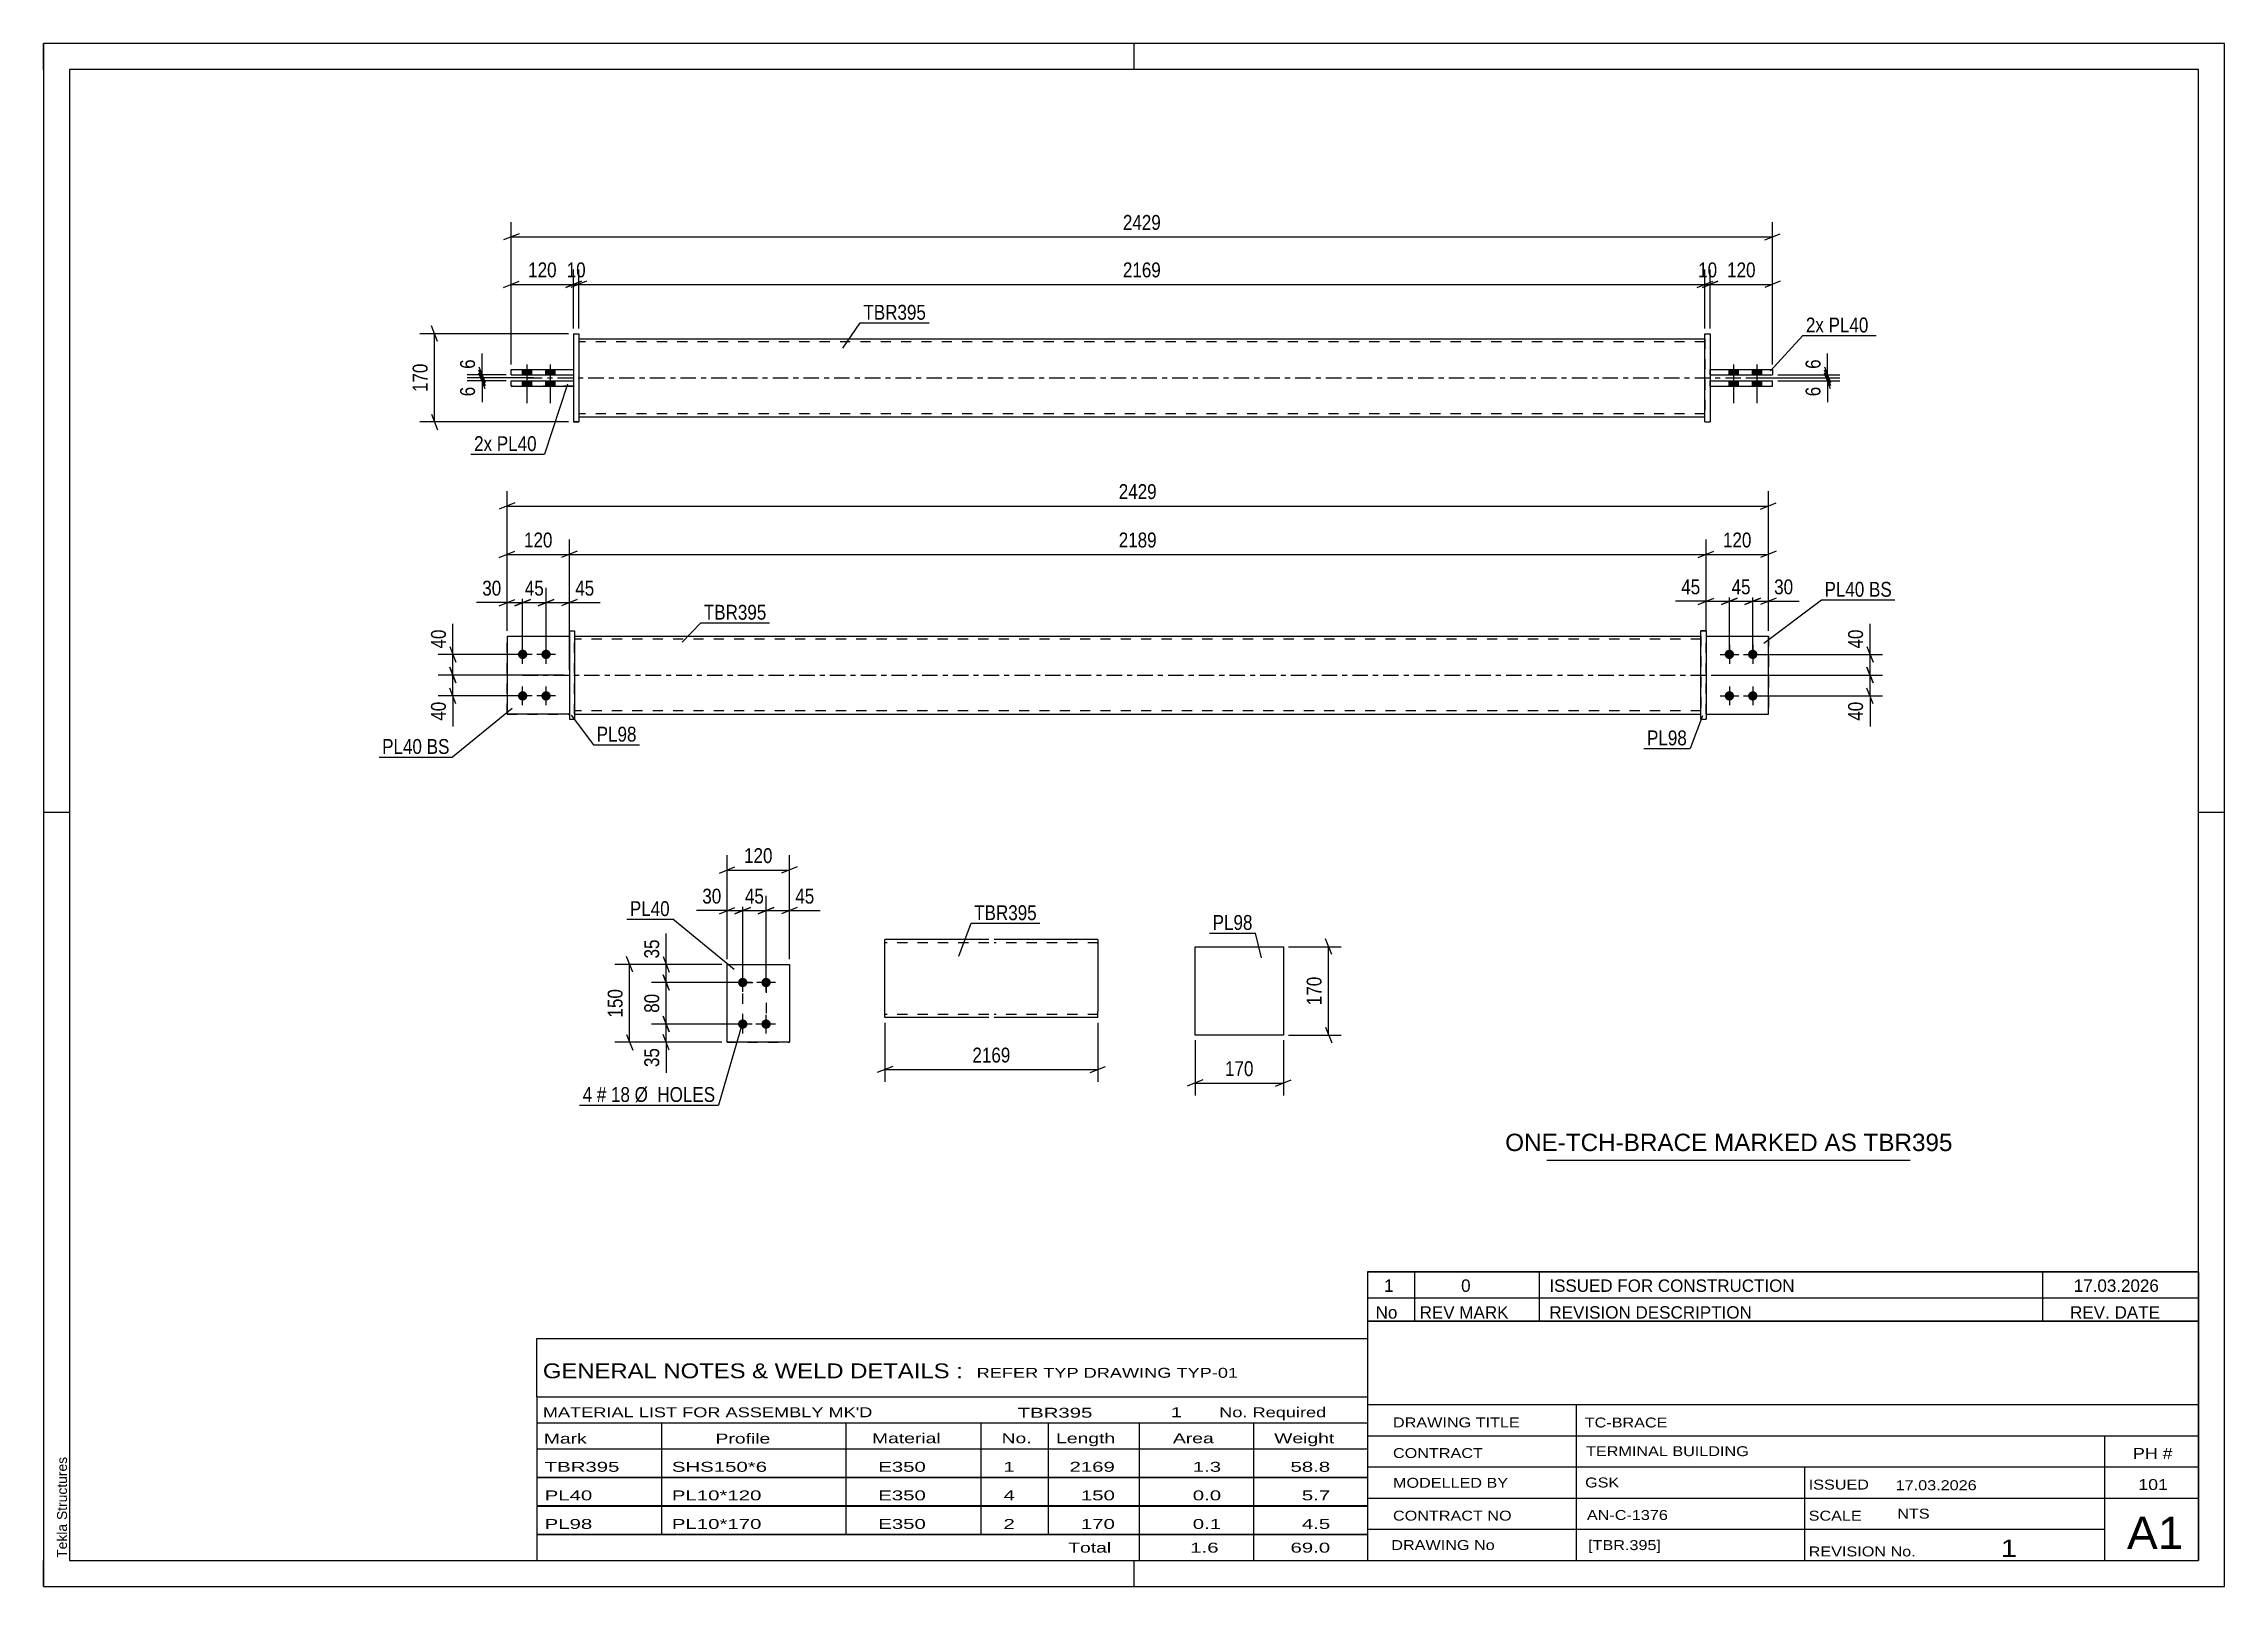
# Model space of a CAD drawing. Header units: millimetres. Extents: x 0 to 420, y 0 to 297.
import ezdxf

# ---------------------------------------------------------------- set-up
doc = ezdxf.new("R2010")
doc.units = ezdxf.units.MM
doc.linetypes.add('DXK_LINE_DOT2', pattern=[3.9198, 1.9599, -1.9599])
doc.linetypes.add('DXK_LINE_DOT3', pattern=[5.9187, 2.979, -0.9799, 0.9799, -0.9799])
doc.styles.add('Arial', font='ARIAL.TTF', dxfattribs={"height": 0.2})
doc.styles.add('Arial Narrow', font='ARIALN.TTF', dxfattribs={"height": 0.2})

# ---------------------------------------------------------------- blocks, each defined once
blk = doc.blocks.new('Unknown-580604774-1163')
at = {"color": 5, "linetype": 'Continuous'}
for p, q in [((420, 297), (0, 297)), ((0, 297), (0, 0)), ((0, 292), (0, 297)), ((210, 292), (210, 297)), ((420, 0), (420, 297)), ((415, 292), (5, 292)), ((5, 292), (5, 5)), ((415, 5), (415, 292)), ((5, 149), (0, 149)), ((420, 149), (415, 149)), ((0, 0), (0, 5)), ((5, 5), (415, 5)), ((210, 0), (210, 5)), ((0, 0), (420, 0))]:
    blk.add_line(p, q, dxfattribs=at)
at = {"color": 174, "linetype": 'Continuous', "style": 'Arial'}
blk.add_text('Tekla Structures', height=1.9102, rotation=90, dxfattribs=at).set_placement((4.5, 5.5))
blk = doc.blocks.new('Part-580604774-1799 - 1791')
at = {"color": 7, "linetype": 'DXK_LINE_DOT2'}
for p, q in [((320.17, 182.93), (332.17, 182.93)), ((320.17, 167.93), (320.17, 182.93)), ((320.17, 182.93), (332.17, 182.93)), ((332.17, 182.93), (332.17, 182.93)), ((332.17, 182.93), (332.17, 167.93)), ((320.17, 167.93), (320.17, 167.93)), ((320.17, 167.93), (332.17, 167.93)), ((320.17, 167.93), (332.17, 167.93))]:
    blk.add_line(p, q, dxfattribs=at)
blk = doc.blocks.new('Part-580604774-1804 - 1791')
at = {"color": 2, "linetype": 'Continuous'}
for p, q in [((320.17, 182.93), (332.17, 182.93)), ((332.17, 182.93), (332.17, 182.93)), ((332.17, 167.93), (332.17, 182.93)), ((320.17, 167.93), (332.17, 167.93))]:
    blk.add_line(p, q, dxfattribs=at)
at = {"color": 7, "linetype": 'DXK_LINE_DOT2'}
for p, q in [((320.17, 182.93), (332.17, 182.93)), ((320.17, 167.93), (320.17, 182.93)), ((332.17, 182.93), (332.17, 182.93)), ((320.17, 167.93), (320.17, 167.93)), ((320.17, 167.93), (332.17, 167.93))]:
    blk.add_line(p, q, dxfattribs=at)
blk = doc.blocks.new('Part-580604774-1809 - 1791')
at = {"color": 2, "linetype": 'Continuous'}
for p, q in [((101.26, 183.93), (102.26, 183.93)), ((101.26, 183.93), (101.26, 166.93)), ((102.26, 183.93), (102.26, 183.93)), ((102.26, 183.93), (102.26, 166.93)), ((101.26, 166.93), (102.26, 166.93))]:
    blk.add_line(p, q, dxfattribs=at)
at = {"color": 7, "linetype": 'DXK_LINE_DOT2'}
for p, q in [((101.26, 183.93), (102.26, 183.93)), ((101.26, 166.93), (102.26, 166.93))]:
    blk.add_line(p, q, dxfattribs=at)
blk = doc.blocks.new('Part-580604774-1814 - 1791')
at = {"color": 7, "linetype": 'DXK_LINE_DOT2'}
for p, q in [((89.26, 182.93), (101.26, 182.93)), ((89.26, 182.93), (101.26, 182.93)), ((89.26, 167.93), (89.26, 182.93)), ((101.26, 182.93), (101.26, 182.93)), ((101.26, 182.93), (101.26, 167.93)), ((89.26, 167.93), (101.26, 167.93)), ((101.26, 167.93), (89.26, 167.93)), ((89.26, 167.93), (89.26, 167.93))]:
    blk.add_line(p, q, dxfattribs=at)
blk = doc.blocks.new('Part-580604774-1819 - 1791')
at = {"color": 2, "linetype": 'Continuous'}
for p, q in [((89.26, 182.93), (101.26, 182.93)), ((89.26, 182.93), (89.26, 167.93)), ((101.26, 167.93), (89.26, 167.93)), ((89.26, 167.93), (89.26, 167.93))]:
    blk.add_line(p, q, dxfattribs=at)
at = {"color": 7, "linetype": 'DXK_LINE_DOT2'}
for p, q in [((89.26, 182.93), (101.26, 182.93)), ((101.26, 182.93), (101.26, 182.93)), ((101.26, 182.93), (101.26, 167.93)), ((89.26, 167.93), (101.26, 167.93))]:
    blk.add_line(p, q, dxfattribs=at)
blk = doc.blocks.new('Part-580604774-1824 - 1791')
at = {"color": 2, "linetype": 'Continuous'}
for p, q in [((320.17, 183.93), (319.17, 183.93)), ((319.17, 166.93), (319.17, 183.93)), ((320.17, 183.93), (320.17, 166.93)), ((319.17, 166.93), (319.17, 166.93)), ((319.17, 166.93), (320.17, 166.93))]:
    blk.add_line(p, q, dxfattribs=at)
at = {"color": 7, "linetype": 'DXK_LINE_DOT2'}
for p, q in [((319.17, 183.93), (319.17, 183.93)), ((319.17, 183.93), (320.17, 183.93)), ((320.17, 183.93), (320.17, 183.93)), ((319.17, 166.93), (320.17, 166.93))]:
    blk.add_line(p, q, dxfattribs=at)
blk = doc.blocks.new('Part-580604774-1829 - 1791')
at = {"color": 2, "linetype": 'Continuous'}
for p, q in [((102.26, 182.93), (319.17, 182.93)), ((102.26, 167.93), (319.17, 167.93))]:
    blk.add_line(p, q, dxfattribs=at)
at = {"color": 7, "linetype": 'DXK_LINE_DOT2'}
for p, q in [((102.26, 167.93), (102.26, 182.93)), ((319.17, 182.33), (102.26, 182.33)), ((319.17, 182.93), (319.17, 167.93)), ((319.17, 168.53), (102.26, 168.53))]:
    blk.add_line(p, q, dxfattribs=at)
at = {"color": 7, "linetype": 'DXK_LINE_DOT3'}
blk.add_line((92.26, 175.43), (329.17, 175.43), dxfattribs=at)
blk = doc.blocks.new('Bolt-580604774-1830 - 1791')
at = {"linetype": 'Continuous'}
for points in [[(324.67, 180.33), (324.86, 180.31), (325.04, 180.25), (325.2, 180.15), (325.34, 180.03), (325.45, 179.88), (325.52, 179.7), (325.56, 179.52), (325.56, 179.33), (325.52, 179.15), (325.45, 178.98), (325.34, 178.82), (325.2, 178.7), (325.04, 178.6), (324.86, 178.55), (324.67, 178.53), (324.48, 178.55), (324.3, 178.6), (324.14, 178.7), (324, 178.82), (323.89, 178.98), (323.81, 179.15), (323.77, 179.33), (323.77, 179.52), (323.81, 179.7), (323.89, 179.88), (324, 180.03), (324.14, 180.15), (324.3, 180.25), (324.48, 180.31)], [(329.17, 180.33), (329.36, 180.31), (329.54, 180.25), (329.7, 180.15), (329.84, 180.03), (329.95, 179.88), (330.02, 179.7), (330.06, 179.52), (330.06, 179.33), (330.02, 179.15), (329.95, 178.98), (329.84, 178.82), (329.7, 178.7), (329.54, 178.6), (329.36, 178.55), (329.17, 178.53), (328.98, 178.55), (328.8, 178.6), (328.64, 178.7), (328.5, 178.82), (328.39, 178.98), (328.31, 179.15), (328.27, 179.33), (328.27, 179.52), (328.31, 179.7), (328.39, 179.88), (328.5, 180.03), (328.64, 180.15), (328.8, 180.25), (328.98, 180.31)], [(324.67, 172.33), (324.86, 172.31), (325.04, 172.25), (325.2, 172.15), (325.34, 172.03), (325.45, 171.88), (325.52, 171.7), (325.56, 171.52), (325.56, 171.33), (325.52, 171.15), (325.45, 170.98), (325.34, 170.82), (325.2, 170.7), (325.04, 170.6), (324.86, 170.55), (324.67, 170.53), (324.48, 170.55), (324.3, 170.6), (324.14, 170.7), (324, 170.82), (323.89, 170.98), (323.81, 171.15), (323.77, 171.33), (323.77, 171.52), (323.81, 171.7), (323.89, 171.88), (324, 172.03), (324.14, 172.15), (324.3, 172.25), (324.48, 172.31)], [(329.17, 172.33), (329.36, 172.31), (329.54, 172.25), (329.7, 172.15), (329.84, 172.03), (329.95, 171.88), (330.02, 171.7), (330.06, 171.52), (330.06, 171.33), (330.02, 171.15), (329.95, 170.98), (329.84, 170.82), (329.7, 170.7), (329.54, 170.6), (329.36, 170.55), (329.17, 170.53), (328.98, 170.55), (328.8, 170.6), (328.64, 170.7), (328.5, 170.82), (328.39, 170.98), (328.31, 171.15), (328.27, 171.33), (328.27, 171.52), (328.31, 171.7), (328.39, 171.88), (328.5, 172.03), (328.64, 172.15), (328.8, 172.25), (328.98, 172.31)]]:
    blk.add_hatch(color=1, dxfattribs=at).paths.add_polyline_path(points)
at = {"color": 1, "linetype": 'Continuous'}
for p, q in [((324.67, 181.23), (324.67, 177.63)), ((329.17, 181.23), (329.17, 177.63)), ((322.87, 179.43), (326.47, 179.43)), ((327.37, 179.43), (330.97, 179.43)), ((324.67, 173.23), (324.67, 169.63)), ((329.17, 173.23), (329.17, 169.63)), ((322.87, 171.43), (326.47, 171.43)), ((327.37, 171.43), (330.97, 171.43))]:
    blk.add_line(p, q, dxfattribs=at)
blk = doc.blocks.new('Bolt-580604774-1831 - 1791')
at = {"linetype": 'Continuous'}
for points in [[(92.26, 180.33), (92.45, 180.31), (92.63, 180.25), (92.79, 180.15), (92.93, 180.03), (93.04, 179.88), (93.12, 179.7), (93.16, 179.52), (93.16, 179.33), (93.12, 179.15), (93.04, 178.98), (92.93, 178.82), (92.79, 178.7), (92.63, 178.6), (92.45, 178.55), (92.26, 178.53), (92.07, 178.55), (91.89, 178.6), (91.73, 178.7), (91.59, 178.82), (91.48, 178.98), (91.4, 179.15), (91.36, 179.33), (91.36, 179.52), (91.4, 179.7), (91.48, 179.88), (91.59, 180.03), (91.73, 180.15), (91.89, 180.25), (92.07, 180.31)], [(96.76, 180.33), (96.95, 180.31), (97.13, 180.25), (97.29, 180.15), (97.43, 180.03), (97.54, 179.88), (97.62, 179.7), (97.66, 179.52), (97.66, 179.33), (97.62, 179.15), (97.54, 178.98), (97.43, 178.82), (97.29, 178.7), (97.13, 178.6), (96.95, 178.55), (96.76, 178.53), (96.57, 178.55), (96.39, 178.6), (96.23, 178.7), (96.09, 178.82), (95.98, 178.98), (95.9, 179.15), (95.86, 179.33), (95.86, 179.52), (95.9, 179.7), (95.98, 179.88), (96.09, 180.03), (96.23, 180.15), (96.39, 180.25), (96.57, 180.31)], [(92.26, 172.33), (92.45, 172.31), (92.63, 172.25), (92.79, 172.15), (92.93, 172.03), (93.04, 171.88), (93.12, 171.7), (93.16, 171.52), (93.16, 171.33), (93.12, 171.15), (93.04, 170.98), (92.93, 170.82), (92.79, 170.7), (92.63, 170.6), (92.45, 170.55), (92.26, 170.53), (92.07, 170.55), (91.89, 170.6), (91.73, 170.7), (91.59, 170.82), (91.48, 170.98), (91.4, 171.15), (91.36, 171.33), (91.36, 171.52), (91.4, 171.7), (91.48, 171.88), (91.59, 172.03), (91.73, 172.15), (91.89, 172.25), (92.07, 172.31)], [(96.76, 172.33), (96.95, 172.31), (97.13, 172.25), (97.29, 172.15), (97.43, 172.03), (97.54, 171.88), (97.62, 171.7), (97.66, 171.52), (97.66, 171.33), (97.62, 171.15), (97.54, 170.98), (97.43, 170.82), (97.29, 170.7), (97.13, 170.6), (96.95, 170.55), (96.76, 170.53), (96.57, 170.55), (96.39, 170.6), (96.23, 170.7), (96.09, 170.82), (95.98, 170.98), (95.9, 171.15), (95.86, 171.33), (95.86, 171.52), (95.9, 171.7), (95.98, 171.88), (96.09, 172.03), (96.23, 172.15), (96.39, 172.25), (96.57, 172.31)]]:
    blk.add_hatch(color=1, dxfattribs=at).paths.add_polyline_path(points)
at = {"color": 1, "linetype": 'Continuous'}
for p, q in [((92.26, 177.63), (92.26, 181.23)), ((96.76, 177.63), (96.76, 181.23)), ((94.06, 179.43), (90.46, 179.43)), ((98.56, 179.43), (94.96, 179.43)), ((92.26, 169.63), (92.26, 173.23)), ((96.76, 169.63), (96.76, 173.23)), ((94.06, 171.43), (90.46, 171.43)), ((98.56, 171.43), (94.96, 171.43))]:
    blk.add_line(p, q, dxfattribs=at)
blk = doc.blocks.new('Part-580604774-2085 - 2063')
at = {"color": 2, "linetype": 'Continuous'}
for p, q in [((90.07, 232.06), (102.07, 232.06)), ((90.07, 231.06), (90.07, 232.06)), ((90.07, 231.06), (102.07, 231.06)), ((90.07, 231.06), (90.07, 231.06))]:
    blk.add_line(p, q, dxfattribs=at)
at = {"color": 7, "linetype": 'DXK_LINE_DOT2'}
for p, q in [((90.07, 232.06), (102.07, 232.06)), ((102.07, 231.06), (90.07, 231.06)), ((102.07, 232.06), (102.07, 231.06))]:
    blk.add_line(p, q, dxfattribs=at)
blk = doc.blocks.new('Part-580604774-2069 - 2063')
at = {"color": 2, "linetype": 'Continuous'}
for p, q in [((320.97, 234.26), (332.97, 234.26)), ((320.97, 233.26), (332.97, 233.26)), ((332.97, 234.26), (332.97, 233.26))]:
    blk.add_line(p, q, dxfattribs=at)
at = {"color": 7, "linetype": 'DXK_LINE_DOT2'}
for p, q in [((320.97, 233.26), (320.97, 234.26)), ((320.97, 234.26), (332.97, 234.26)), ((320.97, 233.26), (332.97, 233.26)), ((332.97, 234.26), (332.97, 234.26))]:
    blk.add_line(p, q, dxfattribs=at)
blk = doc.blocks.new('Part-580604774-2074 - 2063')
at = {"color": 2, "linetype": 'Continuous'}
for p, q in [((320.97, 232.06), (332.97, 232.06)), ((320.97, 231.06), (332.97, 231.06)), ((332.97, 231.06), (332.97, 232.06))]:
    blk.add_line(p, q, dxfattribs=at)
at = {"color": 7, "linetype": 'DXK_LINE_DOT2'}
for p, q in [((320.97, 231.06), (320.97, 232.06)), ((320.97, 232.06), (332.97, 232.06)), ((320.97, 231.06), (332.97, 231.06))]:
    blk.add_line(p, q, dxfattribs=at)
blk = doc.blocks.new('Part-580604774-2091 - 2063')
at = {"color": 2, "linetype": 'Continuous'}
for p, q in [((103.07, 240.16), (319.97, 240.16)), ((103.07, 225.16), (319.97, 225.16))]:
    blk.add_line(p, q, dxfattribs=at)
at = {"color": 7, "linetype": 'DXK_LINE_DOT2'}
for p, q in [((103.07, 240.16), (103.07, 225.16)), ((319.97, 239.56), (103.07, 239.56)), ((319.97, 240.16), (319.97, 225.16)), ((319.97, 225.76), (103.07, 225.76))]:
    blk.add_line(p, q, dxfattribs=at)
at = {"color": 7, "linetype": 'DXK_LINE_DOT3'}
blk.add_line((93.07, 232.66), (329.97, 232.66), dxfattribs=at)
blk = doc.blocks.new('Part-580604774-2075 - 2063')
at = {"color": 2, "linetype": 'Continuous'}
for p, q in [((102.07, 241.16), (103.07, 241.16)), ((102.07, 241.16), (102.07, 224.16)), ((103.07, 241.16), (103.07, 241.16)), ((103.07, 241.16), (103.07, 224.16)), ((103.07, 224.16), (102.07, 224.16)), ((102.07, 224.16), (102.07, 224.16))]:
    blk.add_line(p, q, dxfattribs=at)
at = {"color": 7, "linetype": 'DXK_LINE_DOT2'}
for p, q in [((102.07, 241.16), (103.07, 241.16)), ((103.07, 241.16), (103.07, 241.16)), ((102.07, 224.16), (103.07, 224.16))]:
    blk.add_line(p, q, dxfattribs=at)
blk = doc.blocks.new('Part-580604774-2080 - 2063')
at = {"color": 2, "linetype": 'Continuous'}
for p, q in [((90.07, 234.26), (102.07, 234.26)), ((90.07, 233.26), (90.07, 234.26)), ((90.07, 233.26), (102.07, 233.26)), ((90.07, 233.26), (90.07, 233.26))]:
    blk.add_line(p, q, dxfattribs=at)
at = {"color": 7, "linetype": 'DXK_LINE_DOT2'}
for p, q in [((90.07, 234.26), (102.07, 234.26)), ((90.07, 234.26), (90.07, 234.26)), ((90.07, 233.26), (102.07, 233.26)), ((102.07, 234.26), (102.07, 233.26))]:
    blk.add_line(p, q, dxfattribs=at)
blk = doc.blocks.new('Part-580604774-2086 - 2063')
at = {"color": 2, "linetype": 'Continuous'}
for p, q in [((319.97, 241.16), (319.97, 241.16)), ((319.97, 224.16), (319.97, 241.16)), ((319.97, 241.16), (320.97, 241.16)), ((320.97, 241.16), (320.97, 241.16)), ((320.97, 241.16), (320.97, 224.16)), ((319.97, 224.16), (320.97, 224.16)), ((319.97, 224.16), (319.97, 224.16)), ((320.97, 224.16), (320.97, 224.16))]:
    blk.add_line(p, q, dxfattribs=at)
at = {"color": 7, "linetype": 'DXK_LINE_DOT2'}
for p, q in [((319.97, 241.16), (319.97, 241.16)), ((319.97, 241.16), (320.97, 241.16)), ((319.97, 224.16), (320.97, 224.16))]:
    blk.add_line(p, q, dxfattribs=at)
blk = doc.blocks.new('Bolt-580604774-2092 - 2063')
at = {"linetype": 'Continuous'}
for points in [[(326.37, 234.26), (324.57, 234.26), (324.57, 233.26), (326.37, 233.26)], [(326.37, 234.26), (324.57, 234.26), (324.57, 233.26), (326.37, 233.26)], [(326.37, 232.06), (324.57, 232.06), (324.57, 231.06), (326.37, 231.06)], [(326.37, 232.06), (324.57, 232.06), (324.57, 231.06), (326.37, 231.06)], [(330.87, 234.26), (329.07, 234.26), (329.07, 233.26), (330.87, 233.26)], [(330.87, 234.26), (329.07, 234.26), (329.07, 233.26), (330.87, 233.26)], [(330.87, 232.06), (329.07, 232.06), (329.07, 231.06), (330.87, 231.06)], [(330.87, 232.06), (329.07, 232.06), (329.07, 231.06), (330.87, 231.06)]]:
    blk.add_hatch(color=1, dxfattribs=at).paths.add_polyline_path(points)
at = {"color": 1, "linetype": 'Continuous'}
for p, q in [((325.47, 235.26), (325.47, 227.76)), ((325.47, 235.26), (325.47, 227.76)), ((329.97, 235.26), (329.97, 227.76)), ((329.97, 235.26), (329.97, 227.76)), ((324.57, 234.26), (324.57, 233.26)), ((324.57, 234.26), (324.57, 233.26)), ((324.57, 232.06), (324.57, 231.06)), ((324.57, 232.06), (324.57, 231.06)), ((326.37, 234.26), (326.37, 233.26)), ((326.37, 234.26), (326.37, 233.26)), ((326.37, 232.06), (326.37, 231.06)), ((326.37, 232.06), (326.37, 231.06)), ((329.07, 234.26), (329.07, 233.26)), ((329.07, 234.26), (329.07, 233.26)), ((329.07, 232.06), (329.07, 231.06)), ((329.07, 232.06), (329.07, 231.06)), ((330.87, 234.26), (330.87, 233.26)), ((330.87, 234.26), (330.87, 233.26)), ((330.87, 232.06), (330.87, 231.06)), ((330.87, 232.06), (330.87, 231.06))]:
    blk.add_line(p, q, dxfattribs=at)
blk = doc.blocks.new('Bolt-580604774-2093 - 2063')
at = {"linetype": 'Continuous'}
for points in [[(92.17, 233.26), (93.97, 233.26), (93.97, 234.26), (92.17, 234.26)], [(92.17, 233.26), (93.97, 233.26), (93.97, 234.26), (92.17, 234.26)], [(92.17, 231.06), (93.97, 231.06), (93.97, 232.06), (92.17, 232.06)], [(92.17, 231.06), (93.97, 231.06), (93.97, 232.06), (92.17, 232.06)], [(96.67, 233.26), (98.47, 233.26), (98.47, 234.26), (96.67, 234.26)], [(96.67, 233.26), (98.47, 233.26), (98.47, 234.26), (96.67, 234.26)], [(96.67, 231.06), (98.47, 231.06), (98.47, 232.06), (96.67, 232.06)], [(96.67, 231.06), (98.47, 231.06), (98.47, 232.06), (96.67, 232.06)]]:
    blk.add_hatch(color=1, dxfattribs=at).paths.add_polyline_path(points)
at = {"color": 1, "linetype": 'Continuous'}
for p, q in [((93.07, 235.26), (93.07, 227.76)), ((93.07, 235.26), (93.07, 227.76)), ((97.57, 235.26), (97.57, 227.76)), ((97.57, 235.26), (97.57, 227.76)), ((92.17, 234.26), (92.17, 233.26)), ((92.17, 234.26), (92.17, 233.26)), ((92.17, 232.06), (92.17, 231.06)), ((92.17, 232.06), (92.17, 231.06)), ((93.97, 234.26), (93.97, 233.26)), ((93.97, 234.26), (93.97, 233.26)), ((93.97, 232.06), (93.97, 231.06)), ((93.97, 232.06), (93.97, 231.06)), ((96.67, 234.26), (96.67, 233.26)), ((96.67, 234.26), (96.67, 233.26)), ((96.67, 232.06), (96.67, 231.06)), ((96.67, 232.06), (96.67, 231.06)), ((98.47, 234.26), (98.47, 233.26)), ((98.47, 234.26), (98.47, 233.26)), ((98.47, 232.06), (98.47, 231.06)), ((98.47, 232.06), (98.47, 231.06))]:
    blk.add_line(p, q, dxfattribs=at)
blk = doc.blocks.new('Bolt-580604774-1444 - 1410')
at = {"linetype": 'Continuous'}
for points in [[(134.64, 115.35), (134.46, 115.37), (134.28, 115.43), (134.11, 115.52), (133.97, 115.65), (133.86, 115.8), (133.79, 115.97), (133.75, 116.16), (133.75, 116.35), (133.79, 116.53), (133.86, 116.7), (133.97, 116.85), (134.11, 116.98), (134.28, 117.07), (134.46, 117.13), (134.64, 117.15), (134.83, 117.13), (135.01, 117.07), (135.17, 116.98), (135.31, 116.85), (135.42, 116.7), (135.5, 116.53), (135.54, 116.35), (135.54, 116.16), (135.5, 115.97), (135.42, 115.8), (135.31, 115.65), (135.17, 115.52), (135.01, 115.43), (134.83, 115.37)], [(139.14, 115.35), (138.96, 115.37), (138.78, 115.43), (138.61, 115.52), (138.47, 115.65), (138.36, 115.8), (138.29, 115.97), (138.25, 116.16), (138.25, 116.35), (138.29, 116.53), (138.36, 116.7), (138.47, 116.85), (138.61, 116.98), (138.78, 117.07), (138.96, 117.13), (139.14, 117.15), (139.33, 117.13), (139.51, 117.07), (139.67, 116.98), (139.81, 116.85), (139.92, 116.7), (140, 116.53), (140.04, 116.35), (140.04, 116.16), (140, 115.97), (139.92, 115.8), (139.81, 115.65), (139.67, 115.52), (139.51, 115.43), (139.33, 115.37)], [(134.64, 107.35), (134.46, 107.37), (134.28, 107.43), (134.11, 107.52), (133.97, 107.65), (133.86, 107.8), (133.79, 107.97), (133.75, 108.16), (133.75, 108.35), (133.79, 108.53), (133.86, 108.7), (133.97, 108.85), (134.11, 108.98), (134.28, 109.07), (134.46, 109.13), (134.64, 109.15), (134.83, 109.13), (135.01, 109.07), (135.17, 108.98), (135.31, 108.85), (135.42, 108.7), (135.5, 108.53), (135.54, 108.35), (135.54, 108.16), (135.5, 107.97), (135.42, 107.8), (135.31, 107.65), (135.17, 107.52), (135.01, 107.43), (134.83, 107.37)], [(139.14, 107.35), (138.96, 107.37), (138.78, 107.43), (138.61, 107.52), (138.47, 107.65), (138.36, 107.8), (138.29, 107.97), (138.25, 108.16), (138.25, 108.35), (138.29, 108.53), (138.36, 108.7), (138.47, 108.85), (138.61, 108.98), (138.78, 109.07), (138.96, 109.13), (139.14, 109.15), (139.33, 109.13), (139.51, 109.07), (139.67, 108.98), (139.81, 108.85), (139.92, 108.7), (140, 108.53), (140.04, 108.35), (140.04, 108.16), (140, 107.97), (139.92, 107.8), (139.81, 107.65), (139.67, 107.52), (139.51, 107.43), (139.33, 107.37)]]:
    blk.add_hatch(color=1, dxfattribs=at).paths.add_polyline_path(points)
at = {"color": 1, "linetype": 'Continuous'}
for p, q in [((134.64, 114.45), (134.64, 118.05)), ((139.14, 114.45), (139.14, 118.05)), ((136.44, 116.25), (132.84, 116.25)), ((140.94, 116.25), (137.34, 116.25)), ((134.64, 106.45), (134.64, 110.05)), ((139.14, 106.45), (139.14, 110.05)), ((136.44, 108.25), (132.84, 108.25)), ((140.94, 108.25), (137.34, 108.25))]:
    blk.add_line(p, q, dxfattribs=at)
blk = doc.blocks.new('Part-580604774-1459 - 1410')
at = {"color": 2, "linetype": 'Continuous'}
for p, q in [((131.64, 119.75), (143.64, 119.75)), ((131.64, 104.75), (131.64, 119.75)), ((143.64, 119.75), (143.64, 119.75)), ((143.64, 119.75), (143.64, 104.75)), ((143.64, 104.75), (131.64, 104.75)), ((131.64, 104.75), (131.64, 104.75))]:
    blk.add_line(p, q, dxfattribs=at)
at = {"color": 7, "linetype": 'DXK_LINE_DOT2'}
for p, q in [((131.64, 119.75), (143.64, 119.75)), ((131.64, 104.75), (143.64, 104.75)), ((131.64, 104.75), (131.64, 104.75))]:
    blk.add_line(p, q, dxfattribs=at)
blk = doc.blocks.new('Part-580604774-1390 - 1374')
at = {"color": 2, "linetype": 'Continuous'}
for p, q in [((221.77, 106.14), (221.77, 123.14)), ((221.77, 123.14), (238.77, 123.14)), ((238.77, 123.14), (238.77, 106.14)), ((238.77, 106.14), (221.77, 106.14))]:
    blk.add_line(p, q, dxfattribs=at)
blk = doc.blocks.new('Part-580604774-1273 - 1255')
at = {"color": 2, "linetype": 'Continuous'}
for p, q in [((182.04, 124.5), (162.04, 124.5)), ((162.04, 109.59), (162.04, 124.5)), ((203.04, 124.5), (183.04, 124.5)), ((203.04, 124.5), (203.04, 110.7)), ((162.04, 109.5), (162.04, 109.59)), ((182.04, 109.5), (162.04, 109.5)), ((203.04, 109.5), (183.04, 109.5)), ((203.04, 109.5), (203.04, 110.7))]:
    blk.add_line(p, q, dxfattribs=at)
at = {"color": 7, "linetype": 'DXK_LINE_DOT2'}
for p, q in [((182.04, 123.9), (162.04, 123.9)), ((203.04, 123.9), (183.04, 123.9)), ((203.04, 123.9), (203.04, 123.86)), ((203.04, 123.86), (203.04, 123.9)), ((203.04, 123.76), (203.04, 123.86)), ((203.04, 123.86), (203.04, 123.76)), ((162.04, 110.1), (162.04, 110.15)), ((182.04, 110.1), (162.04, 110.1)), ((203.04, 110.1), (183.04, 110.1)), ((203.04, 110.15), (203.04, 110.47)), ((203.04, 110.1), (203.04, 110.15))]:
    blk.add_line(p, q, dxfattribs=at)
blk = doc.blocks.new('Rectangle-580604774-1568 - 1410')
at = {"color": 1, "linetype": 'DXK_LINE_DOT2'}
blk.add_lwpolyline([(134.64, 116.25), (139.14, 116.25), (139.14, 108.25), (134.64, 108.25), (134.64, 116.25)], close=True, dxfattribs=at)
blk = doc.blocks.new('StraightDimension-580604774-1948 - 1791')
at = {"color": 7, "linetype": 'Continuous'}
for p, q in [((351.15, 180.93), (352.35, 177.93)), ((330.17, 179.43), (354.15, 179.43)), ((352.35, 173.93), (351.15, 176.93)), ((351.75, 175.43), (351.75, 179.43)), ((321.17, 175.43), (354.15, 175.43))]:
    blk.add_line(p, q, dxfattribs=at)
at = {"color": 0}
blk.add_wipeout([(351, 184.81), (346.8, 184.81), (346.8, 179.95), (351, 179.95)], dxfattribs=at)
at = {"color": 7, "linetype": 'Continuous'}
blk.add_line((351.75, 179.43), (351.75, 185.33), dxfattribs=at)
blk.add_line((351.75, 179.43), (351.75, 185.33), dxfattribs=at)
at = {"color": 3, "style": 'Arial Narrow'}
blk.add_text('40', height=2.863, rotation=90.0002, dxfattribs=at).set_placement((350.4, 180.55))
blk = doc.blocks.new('StraightDimension-580604774-2016 - 1791')
at = {"color": 7, "linetype": 'Continuous'}
for p, q in [((318.67, 189.04), (321.67, 190.24)), ((320.17, 183.93), (320.17, 192.49)), ((320.17, 189.64), (324.67, 189.64)), ((326.17, 190.24), (323.17, 189.04)), ((324.67, 180.43), (324.67, 192.49))]:
    blk.add_line(p, q, dxfattribs=at)
at = {"color": 0}
blk.add_wipeout([(319.64, 190.39), (319.64, 194.59), (314.79, 194.59), (314.79, 190.39)], dxfattribs=at)
at = {"color": 7, "linetype": 'Continuous'}
blk.add_line((320.17, 189.64), (314.26, 189.64), dxfattribs=at)
blk.add_line((320.17, 189.64), (314.26, 189.64), dxfattribs=at)
at = {"color": 3, "style": 'Arial Narrow'}
blk.add_text('45', height=2.863, dxfattribs=at).set_placement((315.39, 190.99))
blk = doc.blocks.new('StraightDimension-580604774-1888 - 1791')
at = {"color": 7, "linetype": 'Continuous'}
for p, q in [((78.22, 176.93), (79.42, 173.93)), ((100.26, 175.43), (75.97, 175.43)), ((79.42, 169.93), (78.22, 172.93)), ((78.82, 171.43), (78.82, 175.43)), ((91.26, 171.43), (75.97, 171.43))]:
    blk.add_line(p, q, dxfattribs=at)
at = {"color": 0}
blk.add_wipeout([(78.07, 170.9), (73.87, 170.9), (73.87, 166.05), (78.07, 166.05)], dxfattribs=at)
at = {"color": 7, "linetype": 'Continuous'}
blk.add_line((78.82, 171.43), (78.82, 165.52), dxfattribs=at)
blk.add_line((78.82, 171.43), (78.82, 165.52), dxfattribs=at)
at = {"color": 3, "style": 'Arial Narrow'}
blk.add_text('40', height=2.863, rotation=90.0002, dxfattribs=at).set_placement((77.47, 166.65))
blk = doc.blocks.new('StraightDimension-580604774-1957 - 1791')
at = {"color": 7, "linetype": 'Continuous'}
for p, q in [((351.15, 176.93), (352.35, 173.93)), ((321.17, 175.43), (354.15, 175.43)), ((352.35, 169.93), (351.15, 172.93)), ((351.75, 171.43), (351.75, 175.43)), ((330.17, 171.43), (354.15, 171.43))]:
    blk.add_line(p, q, dxfattribs=at)
at = {"color": 0}
blk.add_wipeout([(351, 170.9), (346.8, 170.9), (346.8, 166.05), (351, 166.05)], dxfattribs=at)
at = {"color": 7, "linetype": 'Continuous'}
blk.add_line((351.75, 171.43), (351.75, 165.52), dxfattribs=at)
blk.add_line((351.75, 171.43), (351.75, 165.52), dxfattribs=at)
at = {"color": 3, "style": 'Arial Narrow'}
blk.add_text('40', height=2.863, rotation=90.0002, dxfattribs=at).set_placement((350.4, 166.65))
blk = doc.blocks.new('StraightDimension-580604774-1879 - 1791')
at = {"color": 7, "linetype": 'Continuous'}
for p, q in [((78.22, 180.93), (79.42, 177.93)), ((91.26, 179.43), (75.97, 179.43)), ((79.42, 173.93), (78.22, 176.93)), ((78.82, 175.43), (78.82, 179.43)), ((100.26, 175.43), (75.97, 175.43))]:
    blk.add_line(p, q, dxfattribs=at)
at = {"color": 0}
blk.add_wipeout([(78.07, 184.81), (73.87, 184.81), (73.87, 179.95), (78.07, 179.95)], dxfattribs=at)
at = {"color": 7, "linetype": 'Continuous'}
blk.add_line((78.82, 179.43), (78.82, 185.33), dxfattribs=at)
blk.add_line((78.82, 179.43), (78.82, 185.33), dxfattribs=at)
at = {"color": 3, "style": 'Arial Narrow'}
blk.add_text('40', height=2.863, rotation=90.0002, dxfattribs=at).set_placement((77.47, 180.55))
blk = doc.blocks.new('StraightDimension-580604774-1833 - 1791')
at = {"color": 7, "linetype": 'Continuous'}
for p, q in [((87.76, 188.79), (90.76, 189.99)), ((89.26, 183.93), (89.26, 192.24)), ((89.26, 189.39), (92.26, 189.39)), ((93.76, 189.99), (90.76, 188.79)), ((92.26, 180.43), (92.26, 192.24))]:
    blk.add_line(p, q, dxfattribs=at)
at = {"color": 0}
blk.add_wipeout([(88.74, 190.14), (88.74, 194.34), (83.88, 194.34), (83.88, 190.14)], dxfattribs=at)
at = {"color": 7, "linetype": 'Continuous'}
blk.add_line((89.26, 189.39), (83.35, 189.39), dxfattribs=at)
blk.add_line((89.26, 189.39), (83.35, 189.39), dxfattribs=at)
at = {"color": 3, "style": 'Arial Narrow'}
blk.add_text('30', height=2.863, dxfattribs=at).set_placement((84.48, 190.74))
blk = doc.blocks.new('StraightDimension-580604774-1913 - 1791')
at = {"color": 7, "linetype": 'Continuous'}
for p, q in [((102.76, 199.26), (99.76, 198.06)), ((101.26, 176.43), (101.26, 201.51)), ((101.26, 198.66), (320.17, 198.66)), ((318.67, 198.06), (321.67, 199.26)), ((320.17, 183.93), (320.17, 201.51))]:
    blk.add_line(p, q, dxfattribs=at)
at = {"color": 0}
blk.add_wipeout([(214.97, 199.41), (214.97, 203.61), (206.46, 203.61), (206.46, 199.41)], dxfattribs=at)
at = {"color": 3, "style": 'Arial Narrow'}
blk.add_text('2189', height=2.863, dxfattribs=at).set_placement((207.06, 200.01))
blk = doc.blocks.new('StraightDimension-580604774-1849 - 1791')
at = {"color": 7, "linetype": 'Continuous'}
for p, q in [((90.76, 188.79), (93.76, 189.99)), ((92.26, 180.43), (92.26, 192.24)), ((92.26, 189.39), (96.76, 189.39)), ((98.26, 189.99), (95.26, 188.79)), ((96.76, 180.43), (96.76, 192.24))]:
    blk.add_line(p, q, dxfattribs=at)
at = {"color": 0}
blk.add_wipeout([(96.94, 190.14), (96.94, 194.34), (92.08, 194.34), (92.08, 190.14)], dxfattribs=at)
at = {"color": 3, "style": 'Arial Narrow'}
blk.add_text('45', height=2.863, dxfattribs=at).set_placement((92.68, 190.74))
blk = doc.blocks.new('StraightDimension-580604774-1862 - 1791')
at = {"color": 7, "linetype": 'Continuous'}
for p, q in [((95.26, 188.79), (98.26, 189.99)), ((96.76, 180.43), (96.76, 192.24)), ((96.76, 189.39), (101.26, 189.39)), ((102.76, 189.99), (99.76, 188.79)), ((101.26, 183.93), (101.26, 192.24))]:
    blk.add_line(p, q, dxfattribs=at)
at = {"color": 0}
blk.add_wipeout([(106.64, 190.14), (106.64, 194.34), (101.79, 194.34), (101.79, 190.14)], dxfattribs=at)
at = {"color": 7, "linetype": 'Continuous'}
blk.add_line((101.26, 189.39), (107.17, 189.39), dxfattribs=at)
blk.add_line((101.26, 189.39), (107.17, 189.39), dxfattribs=at)
at = {"color": 3, "style": 'Arial Narrow'}
blk.add_text('45', height=2.863, dxfattribs=at).set_placement((102.39, 190.74))
blk = doc.blocks.new('StraightDimension-580604774-1898 - 1791')
at = {"color": 7, "linetype": 'Continuous'}
for p, q in [((87.76, 198.06), (90.76, 199.26)), ((89.26, 183.93), (89.26, 201.51)), ((89.26, 198.66), (101.26, 198.66)), ((102.76, 199.26), (99.76, 198.06)), ((101.26, 176.43), (101.26, 201.51))]:
    blk.add_line(p, q, dxfattribs=at)
at = {"color": 0}
blk.add_wipeout([(98.6, 199.41), (98.6, 203.61), (91.92, 203.61), (91.92, 199.41)], dxfattribs=at)
at = {"color": 3, "style": 'Arial Narrow'}
blk.add_text('120', height=2.863, dxfattribs=at).set_placement((92.52, 200.01))
blk = doc.blocks.new('StraightDimension-580604774-1928 - 1791')
at = {"color": 7, "linetype": 'Continuous'}
for p, q in [((318.67, 198.06), (321.67, 199.26)), ((320.17, 183.93), (320.17, 201.51)), ((320.17, 198.66), (332.17, 198.66)), ((333.67, 199.26), (330.67, 198.06)), ((332.17, 183.93), (332.17, 201.51))]:
    blk.add_line(p, q, dxfattribs=at)
at = {"color": 0}
blk.add_wipeout([(329.51, 199.41), (329.51, 203.61), (322.83, 203.61), (322.83, 199.41)], dxfattribs=at)
at = {"color": 3, "style": 'Arial Narrow'}
blk.add_text('120', height=2.863, dxfattribs=at).set_placement((323.43, 200.01))
blk = doc.blocks.new('StraightDimension-580604774-1967 - 1791')
at = {"color": 7, "linetype": 'Continuous'}
for p, q in [((89.26, 183.93), (89.26, 210.83)), ((332.17, 183.93), (332.17, 210.83)), ((90.76, 208.58), (87.76, 207.38)), ((89.26, 207.98), (332.17, 207.98)), ((330.67, 207.38), (333.67, 208.58))]:
    blk.add_line(p, q, dxfattribs=at)
at = {"color": 0}
blk.add_wipeout([(214.97, 208.73), (214.97, 212.93), (206.46, 212.93), (206.46, 208.73)], dxfattribs=at)
at = {"color": 3, "style": 'Arial Narrow'}
blk.add_text('2429', height=2.863, dxfattribs=at).set_placement((207.06, 209.33))
blk = doc.blocks.new('StraightDimension-580604774-1987 - 1791')
at = {"color": 7, "linetype": 'Continuous'}
for p, q in [((327.67, 189.04), (330.67, 190.24)), ((329.17, 180.43), (329.17, 192.49)), ((329.17, 189.64), (332.17, 189.64)), ((333.67, 190.24), (330.67, 189.04)), ((332.17, 183.93), (332.17, 192.49))]:
    blk.add_line(p, q, dxfattribs=at)
at = {"color": 0}
blk.add_wipeout([(337.55, 190.39), (337.55, 194.59), (332.69, 194.59), (332.69, 190.39)], dxfattribs=at)
at = {"color": 7, "linetype": 'Continuous'}
blk.add_line((332.17, 189.64), (338.08, 189.64), dxfattribs=at)
blk.add_line((332.17, 189.64), (338.08, 189.64), dxfattribs=at)
at = {"color": 3, "style": 'Arial Narrow'}
blk.add_text('30', height=2.863, dxfattribs=at).set_placement((333.29, 190.99))
blk = doc.blocks.new('StraightDimension-580604774-2003 - 1791')
at = {"color": 7, "linetype": 'Continuous'}
for p, q in [((323.17, 189.04), (326.17, 190.24)), ((324.67, 180.43), (324.67, 192.49)), ((324.67, 189.64), (329.17, 189.64)), ((330.67, 190.24), (327.67, 189.04)), ((329.17, 180.43), (329.17, 192.49))]:
    blk.add_line(p, q, dxfattribs=at)
at = {"color": 0}
blk.add_wipeout([(329.35, 190.39), (329.35, 194.59), (324.49, 194.59), (324.49, 190.39)], dxfattribs=at)
at = {"color": 3, "style": 'Arial Narrow'}
blk.add_text('45', height=2.863, dxfattribs=at).set_placement((325.09, 190.99))
blk = doc.blocks.new('StraightDimension-580604774-2100 - 2063')
at = {"color": 7, "linetype": 'Continuous'}
for p, q in [((89.07, 233.26), (81.58, 233.26)), ((94.32, 232.66), (81.58, 232.66)), ((83.83, 234.76), (85.03, 231.76)), ((85.03, 231.16), (83.83, 234.16)), ((84.43, 232.66), (84.43, 233.26))]:
    blk.add_line(p, q, dxfattribs=at)
at = {"color": 0}
blk.add_wipeout([(83.68, 236.82), (79.48, 236.82), (79.48, 233.79), (83.68, 233.79)], dxfattribs=at)
at = {"color": 7, "linetype": 'Continuous'}
blk.add_line((84.43, 233.26), (84.43, 237.34), dxfattribs=at)
blk.add_line((84.43, 233.26), (84.43, 237.34), dxfattribs=at)
at = {"color": 3, "style": 'Arial Narrow'}
blk.add_text('6', height=2.86, rotation=90.0002, dxfattribs=at).set_placement((83.08, 234.39))
blk = doc.blocks.new('StraightDimension-580604774-2203 - 2063')
at = {"color": 7, "linetype": 'Continuous'}
for p, q in [((101.07, 241.16), (72.44, 241.16)), ((75.89, 239.66), (74.69, 242.66)), ((75.29, 224.16), (75.29, 241.16)), ((101.07, 224.16), (72.44, 224.16)), ((74.69, 225.66), (75.89, 222.66))]:
    blk.add_line(p, q, dxfattribs=at)
at = {"color": 0}
blk.add_wipeout([(74.54, 236), (70.34, 236), (70.34, 229.32), (74.54, 229.32)], dxfattribs=at)
at = {"color": 3, "style": 'Arial Narrow'}
blk.add_text('170', height=2.863, rotation=90.0002, dxfattribs=at).set_placement((73.94, 229.92))
blk = doc.blocks.new('StraightDimension-580604774-2151 - 2063')
at = {"color": 7, "linetype": 'Continuous'}
for p, q in [((319.97, 242.16), (319.97, 253.51)), ((320.97, 242.16), (320.97, 253.51)), ((318.47, 250.06), (321.47, 251.26)), ((322.47, 251.26), (319.47, 250.06)), ((319.97, 250.66), (320.97, 250.66))]:
    blk.add_line(p, q, dxfattribs=at)
at = {"color": 0}
blk.add_wipeout([(322.9, 251.41), (322.9, 255.61), (318.05, 255.61), (318.05, 251.41)], dxfattribs=at)
at = {"color": 3, "style": 'Arial Narrow'}
blk.add_text('10', height=2.863, dxfattribs=at).set_placement((318.65, 252.01))
blk = doc.blocks.new('StraightDimension-580604774-2171 - 2063')
at = {"color": 7, "linetype": 'Continuous'}
for p, q in [((102.07, 242.16), (102.07, 253.51)), ((103.07, 242.16), (103.07, 253.51)), ((100.57, 250.06), (103.57, 251.26)), ((104.57, 251.26), (101.57, 250.06)), ((102.07, 250.66), (103.07, 250.66))]:
    blk.add_line(p, q, dxfattribs=at)
at = {"color": 0}
blk.add_wipeout([(104.99, 251.41), (104.99, 255.61), (100.14, 255.61), (100.14, 251.41)], dxfattribs=at)
at = {"color": 3, "style": 'Arial Narrow'}
blk.add_text('10', height=2.863, dxfattribs=at).set_placement((100.74, 252.01))
blk = doc.blocks.new('StraightDimension-580604774-2112 - 2063')
at = {"color": 7, "linetype": 'Continuous'}
for p, q in [((94.32, 232.66), (81.58, 232.66)), ((89.07, 232.06), (81.58, 232.06)), ((83.83, 234.16), (85.03, 231.16)), ((85.03, 230.56), (83.83, 233.56)), ((84.43, 232.06), (84.43, 232.66))]:
    blk.add_line(p, q, dxfattribs=at)
at = {"color": 0}
blk.add_wipeout([(83.68, 231.54), (79.48, 231.54), (79.48, 228.51), (83.68, 228.51)], dxfattribs=at)
at = {"color": 7, "linetype": 'Continuous'}
blk.add_line((84.43, 232.06), (84.43, 227.98), dxfattribs=at)
blk.add_line((84.43, 232.06), (84.43, 227.98), dxfattribs=at)
at = {"color": 3, "style": 'Arial Narrow'}
blk.add_text('6', height=2.86, rotation=90.0002, dxfattribs=at).set_placement((83.08, 229.11))
blk = doc.blocks.new('StraightDimension-580604774-2123 - 2063')
at = {"color": 7, "linetype": 'Continuous'}
for p, q in [((328.72, 232.66), (345.96, 232.66)), ((333.97, 233.26), (345.96, 233.26)), ((342.96, 234.76), (344.16, 231.76)), ((344.16, 231.16), (342.96, 234.16)), ((343.56, 232.66), (343.56, 233.26))]:
    blk.add_line(p, q, dxfattribs=at)
at = {"color": 0}
blk.add_wipeout([(342.81, 236.82), (338.61, 236.82), (338.61, 233.79), (342.81, 233.79)], dxfattribs=at)
at = {"color": 7, "linetype": 'Continuous'}
blk.add_line((343.56, 233.26), (343.56, 237.34), dxfattribs=at)
blk.add_line((343.56, 233.26), (343.56, 237.34), dxfattribs=at)
at = {"color": 3, "style": 'Arial Narrow'}
blk.add_text('6', height=2.86, rotation=90.0002, dxfattribs=at).set_placement((342.21, 234.39))
blk = doc.blocks.new('StraightDimension-580604774-2132 - 2063')
at = {"color": 7, "linetype": 'Continuous'}
for p, q in [((328.72, 232.66), (345.96, 232.66)), ((333.97, 232.06), (345.96, 232.06)), ((342.96, 234.16), (344.16, 231.16)), ((344.16, 230.56), (342.96, 233.56)), ((343.56, 232.06), (343.56, 232.66))]:
    blk.add_line(p, q, dxfattribs=at)
at = {"color": 0}
blk.add_wipeout([(342.81, 231.54), (338.61, 231.54), (338.61, 228.51), (342.81, 228.51)], dxfattribs=at)
at = {"color": 7, "linetype": 'Continuous'}
blk.add_line((343.56, 232.06), (343.56, 227.98), dxfattribs=at)
blk.add_line((343.56, 232.06), (343.56, 227.98), dxfattribs=at)
at = {"color": 3, "style": 'Arial Narrow'}
blk.add_text('6', height=2.86, rotation=90.0002, dxfattribs=at).set_placement((342.21, 229.11))
blk = doc.blocks.new('StraightDimension-580604774-2141 - 2063')
at = {"color": 7, "linetype": 'Continuous'}
for p, q in [((320.97, 242.16), (320.97, 253.51)), ((332.97, 235.26), (332.97, 253.51)), ((319.47, 250.06), (322.47, 251.26)), ((320.97, 250.66), (332.97, 250.66)), ((334.47, 251.26), (331.47, 250.06))]:
    blk.add_line(p, q, dxfattribs=at)
at = {"color": 0}
blk.add_wipeout([(330.32, 251.41), (330.32, 255.61), (323.63, 255.61), (323.63, 251.41)], dxfattribs=at)
at = {"color": 3, "style": 'Arial Narrow'}
blk.add_text('120', height=2.863, dxfattribs=at).set_placement((324.23, 252.01))
blk = doc.blocks.new('StraightDimension-580604774-2161 - 2063')
at = {"color": 7, "linetype": 'Continuous'}
for p, q in [((103.07, 242.16), (103.07, 253.51)), ((319.97, 242.16), (319.97, 253.51)), ((104.57, 251.26), (101.57, 250.06)), ((103.07, 250.66), (319.97, 250.66)), ((318.47, 250.06), (321.47, 251.26))]:
    blk.add_line(p, q, dxfattribs=at)
at = {"color": 0}
blk.add_wipeout([(215.78, 251.41), (215.78, 255.61), (207.26, 255.61), (207.26, 251.41)], dxfattribs=at)
at = {"color": 3, "style": 'Arial Narrow'}
blk.add_text('2169', height=2.863, dxfattribs=at).set_placement((207.86, 252.01))
blk = doc.blocks.new('StraightDimension-580604774-2181 - 2063')
at = {"color": 7, "linetype": 'Continuous'}
for p, q in [((90.07, 235.26), (90.07, 253.51)), ((102.07, 242.16), (102.07, 253.51)), ((88.57, 250.06), (91.57, 251.26)), ((90.07, 250.66), (102.07, 250.66)), ((103.57, 251.26), (100.57, 250.06))]:
    blk.add_line(p, q, dxfattribs=at)
at = {"color": 0}
blk.add_wipeout([(99.41, 251.41), (99.41, 255.61), (92.72, 255.61), (92.72, 251.41)], dxfattribs=at)
at = {"color": 3, "style": 'Arial Narrow'}
blk.add_text('120', height=2.863, dxfattribs=at).set_placement((93.32, 252.01))
blk = doc.blocks.new('StraightDimension-580604774-2986 - 2063')
at = {"color": 7, "linetype": 'Continuous'}
for p, q in [((91.57, 260.4), (88.57, 259.2)), ((90.07, 235.26), (90.07, 262.65)), ((331.47, 259.2), (334.47, 260.4)), ((332.97, 235.26), (332.97, 262.65)), ((90.07, 259.8), (332.97, 259.8))]:
    blk.add_line(p, q, dxfattribs=at)
at = {"color": 0}
blk.add_wipeout([(215.78, 260.55), (215.78, 264.75), (207.26, 264.75), (207.26, 260.55)], dxfattribs=at)
at = {"color": 3, "style": 'Arial Narrow'}
blk.add_text('2429', height=2.863, dxfattribs=at).set_placement((207.86, 261.15))
blk = doc.blocks.new('StraightDimension-580604774-1474 - 1410')
at = {"color": 7, "linetype": 'Continuous'}
for p, q in [((119.3, 117.75), (120.5, 114.75)), ((133.64, 116.25), (117.05, 116.25)), ((119.9, 108.25), (119.9, 116.25)), ((120.5, 106.75), (119.3, 109.75)), ((133.64, 108.25), (117.05, 108.25))]:
    blk.add_line(p, q, dxfattribs=at)
at = {"color": 0}
blk.add_wipeout([(119.15, 114.68), (114.95, 114.68), (114.95, 109.82), (119.15, 109.82)], dxfattribs=at)
at = {"color": 3, "style": 'Arial Narrow'}
blk.add_text('80', height=2.863, rotation=90.0002, dxfattribs=at).set_placement((118.55, 110.42))
blk = doc.blocks.new('StraightDimension-580604774-1484 - 1410')
at = {"color": 7, "linetype": 'Continuous'}
for p, q in [((130.64, 119.75), (117.05, 119.75)), ((119.3, 121.25), (120.5, 118.25)), ((120.5, 114.75), (119.3, 117.75)), ((119.9, 116.25), (119.9, 119.75)), ((133.64, 116.25), (117.05, 116.25))]:
    blk.add_line(p, q, dxfattribs=at)
at = {"color": 0}
blk.add_wipeout([(119.15, 125.13), (114.95, 125.13), (114.95, 120.28), (119.15, 120.28)], dxfattribs=at)
at = {"color": 7, "linetype": 'Continuous'}
blk.add_line((119.9, 119.75), (119.9, 125.66), dxfattribs=at)
blk.add_line((119.9, 119.75), (119.9, 125.66), dxfattribs=at)
at = {"color": 3, "style": 'Arial Narrow'}
blk.add_text('35', height=2.863, rotation=90.0002, dxfattribs=at).set_placement((118.55, 120.88))
blk = doc.blocks.new('StraightDimension-580604774-1461 - 1410')
at = {"color": 7, "linetype": 'Continuous'}
for p, q in [((119.3, 109.75), (120.5, 106.75)), ((133.64, 108.25), (117.05, 108.25)), ((120.5, 103.25), (119.3, 106.25)), ((119.9, 104.75), (119.9, 108.25)), ((130.64, 104.75), (117.05, 104.75))]:
    blk.add_line(p, q, dxfattribs=at)
at = {"color": 0}
blk.add_wipeout([(119.15, 104.23), (114.95, 104.23), (114.95, 99.37), (119.15, 99.37)], dxfattribs=at)
at = {"color": 7, "linetype": 'Continuous'}
blk.add_line((119.9, 104.75), (119.9, 98.84), dxfattribs=at)
blk.add_line((119.9, 104.75), (119.9, 98.84), dxfattribs=at)
at = {"color": 3, "style": 'Arial Narrow'}
blk.add_text('35', height=2.863, rotation=90.0002, dxfattribs=at).set_placement((118.55, 99.97))
blk = doc.blocks.new('StraightDimension-580604774-1498 - 1410')
at = {"color": 7, "linetype": 'Continuous'}
for p, q in [((130.64, 119.75), (110, 119.75)), ((113.45, 118.25), (112.25, 121.25)), ((112.85, 104.75), (112.85, 119.75)), ((112.25, 106.25), (113.45, 103.25)), ((130.64, 104.75), (110, 104.75))]:
    blk.add_line(p, q, dxfattribs=at)
at = {"color": 0}
blk.add_wipeout([(112.1, 115.59), (107.9, 115.59), (107.9, 108.91), (112.1, 108.91)], dxfattribs=at)
at = {"color": 3, "style": 'Arial Narrow'}
blk.add_text('150', height=2.863, rotation=90.0002, dxfattribs=at).set_placement((111.5, 109.51))
blk = doc.blocks.new('StraightDimension-580604774-1515 - 1410')
at = {"color": 7, "linetype": 'Continuous'}
for p, q in [((130.14, 129.5), (133.14, 130.7)), ((131.64, 120.75), (131.64, 132.95)), ((136.14, 130.7), (133.14, 129.5)), ((134.64, 117.25), (134.64, 132.95)), ((131.64, 130.1), (134.64, 130.1))]:
    blk.add_line(p, q, dxfattribs=at)
at = {"color": 0}
blk.add_wipeout([(131.12, 130.85), (131.12, 135.05), (126.26, 135.05), (126.26, 130.85)], dxfattribs=at)
at = {"color": 7, "linetype": 'Continuous'}
blk.add_line((131.64, 130.1), (125.74, 130.1), dxfattribs=at)
blk.add_line((131.64, 130.1), (125.74, 130.1), dxfattribs=at)
at = {"color": 3, "style": 'Arial Narrow'}
blk.add_text('30', height=2.863, dxfattribs=at).set_placement((126.86, 131.45))
blk = doc.blocks.new('StraightDimension-580604774-1528 - 1410')
at = {"color": 7, "linetype": 'Continuous'}
for p, q in [((133.14, 129.5), (136.14, 130.7)), ((134.64, 117.25), (134.64, 132.95)), ((140.64, 130.7), (137.64, 129.5)), ((139.14, 117.25), (139.14, 132.95)), ((134.64, 130.1), (139.14, 130.1))]:
    blk.add_line(p, q, dxfattribs=at)
at = {"color": 0}
blk.add_wipeout([(139.32, 130.85), (139.32, 135.05), (134.47, 135.05), (134.47, 130.85)], dxfattribs=at)
at = {"color": 3, "style": 'Arial Narrow'}
blk.add_text('45', height=2.863, dxfattribs=at).set_placement((135.07, 131.45))
blk = doc.blocks.new('StraightDimension-580604774-1538 - 1410')
at = {"color": 7, "linetype": 'Continuous'}
for p, q in [((137.64, 129.5), (140.64, 130.7)), ((139.14, 117.25), (139.14, 132.95)), ((145.14, 130.7), (142.14, 129.5)), ((143.64, 120.75), (143.64, 132.95)), ((139.14, 130.1), (143.64, 130.1))]:
    blk.add_line(p, q, dxfattribs=at)
at = {"color": 0}
blk.add_wipeout([(149.02, 130.85), (149.02, 135.05), (144.17, 135.05), (144.17, 130.85)], dxfattribs=at)
at = {"color": 7, "linetype": 'Continuous'}
blk.add_line((143.64, 130.1), (149.55, 130.1), dxfattribs=at)
blk.add_line((143.64, 130.1), (149.55, 130.1), dxfattribs=at)
at = {"color": 3, "style": 'Arial Narrow'}
blk.add_text('45', height=2.863, dxfattribs=at).set_placement((144.77, 131.45))
blk = doc.blocks.new('StraightDimension-580604774-1552 - 1410')
at = {"color": 7, "linetype": 'Continuous'}
for p, q in [((131.64, 120.75), (131.64, 140.75)), ((143.64, 120.75), (143.64, 140.75)), ((130.14, 137.3), (133.14, 138.5)), ((131.64, 137.9), (143.64, 137.9)), ((145.14, 138.5), (142.14, 137.3))]:
    blk.add_line(p, q, dxfattribs=at)
at = {"color": 0}
blk.add_wipeout([(140.99, 138.65), (140.99, 142.85), (134.3, 142.85), (134.3, 138.65)], dxfattribs=at)
at = {"color": 3, "style": 'Arial Narrow'}
blk.add_text('120', height=2.863, dxfattribs=at).set_placement((134.9, 139.25))
blk = doc.blocks.new('StraightDimension-580604774-1392 - 1374')
at = {"color": 7, "linetype": 'Continuous'}
for p, q in [((221.77, 105.14), (221.77, 94.49)), ((238.77, 105.14), (238.77, 94.49)), ((223.27, 97.49), (220.27, 96.29)), ((221.77, 96.89), (238.77, 96.89)), ((237.27, 96.29), (240.27, 97.49))]:
    blk.add_line(p, q, dxfattribs=at)
at = {"color": 0}
blk.add_wipeout([(233.61, 97.64), (233.61, 101.84), (226.93, 101.84), (226.93, 97.64)], dxfattribs=at)
at = {"color": 3, "style": 'Arial Narrow'}
blk.add_text('170', height=2.863, dxfattribs=at).set_placement((227.53, 98.24))
blk = doc.blocks.new('StraightDimension-580604774-1397 - 1374')
at = {"color": 7, "linetype": 'Continuous'}
for p, q in [((239.77, 123.14), (249.87, 123.14)), ((248.07, 121.64), (246.87, 124.64)), ((247.47, 106.14), (247.47, 123.14)), ((239.77, 106.14), (249.87, 106.14)), ((246.87, 107.64), (248.07, 104.64))]:
    blk.add_line(p, q, dxfattribs=at)
at = {"color": 0}
blk.add_wipeout([(246.72, 117.98), (242.52, 117.98), (242.52, 111.29), (246.72, 111.29)], dxfattribs=at)
at = {"color": 3, "style": 'Arial Narrow'}
blk.add_text('170', height=2.863, rotation=90.0002, dxfattribs=at).set_placement((246.12, 111.89))
blk = doc.blocks.new('StraightDimension-580604774-1353 - 1255')
at = {"color": 7, "linetype": 'Continuous'}
for p, q in [((162.04, 108.5), (162.04, 97.1)), ((203.04, 108.5), (203.04, 97.1)), ((163.54, 100.1), (160.54, 98.9)), ((162.04, 99.5), (203.04, 99.5)), ((201.54, 98.9), (204.54, 100.1))]:
    blk.add_line(p, q, dxfattribs=at)
at = {"color": 0}
blk.add_wipeout([(186.79, 100.25), (186.79, 104.45), (178.28, 104.45), (178.28, 100.25)], dxfattribs=at)
at = {"color": 3, "style": 'Arial Narrow'}
blk.add_text('2169', height=2.863, dxfattribs=at).set_placement((178.88, 100.85))
blk = doc.blocks.new('Unknown-580604774-3574')
at = {"color": 7, "linetype": 'Continuous'}
for p, q in [((255, 51.05), (255, 5)), ((255, 51.05), (415, 51.05)), ((415, 51), (415, 5)), ((255, 35), (415, 35)), ((295.14, 35), (295.14, 5)), ((255, 29), (415, 29)), ((397, 5.05), (397, 29.05)), ((255, 23), (415, 23)), ((339.14, 23), (339.14, 5)), ((255, 17), (415, 17)), ((255, 11), (397, 11)), ((255, 5), (415, 5))]:
    blk.add_line(p, q, dxfattribs=at)
at = {"color": 7, "style": 'Arial Narrow'}
for s, height, width, p in [('DRAWING TITLE', 1.9089, 1.425378, (259.88, 30.61)), ('TC-BRACE', 1.909, 1.425378, (296.81, 30.59)), ('CONTRACT', 1.909, 1.425378, (259.88, 24.71)), ('TERMINAL BUILDING', 1.9089, 1.425378, (297.06, 25.07)), ('MODELLED BY', 1.9089, 1.425378, (259.88, 18.98)), ('GSK', 1.909, 1.425378, (296.88, 19.04)), ('ISSUED', 1.909, 1.425378, (339.94, 18.64)), ('17.03.2026', 1.909, 1.425378, (356.69, 18.52)), ('CONTRACT NO', 1.9089, 1.425378, (259.88, 12.66)), ('AN-C-1376', 1.909, 1.425378, (297.23, 12.78)), ('SCALE', 1.909, 1.425378, (339.94, 12.65)), ('A1', 6.204, 1.25, (401.24, 7.2)), ('DRAWING No', 1.909, 1.425378, (259.56, 7)), ('[TBR.395]', 1.909, 1.425378, (297.46, 6.99)), ('1', 3.34, 1.5, (376.91, 5.68)), ('REVISION No.', 1.9089, 1.425378, (339.94, 5.77))]:
    blk.add_text(s, height=height, dxfattribs=dict(at, width=width)).set_placement(p)
at = {"color": 7, "linetype": 'Continuous', "style": 'Arial Narrow'}
for s, height, width, p in [('PH #', 2.1, 1.42538, (402.4, 24.55)), ('101', 2.1, 1.42538, (403.41, 18.55)), ('NTS', 1.909, 1.425378, (357, 13.05))]:
    blk.add_text(s, height=height, dxfattribs=dict(at, width=width)).set_placement(p)
blk = doc.blocks.new('Unknown-580604774-3575')
at = {"color": 7, "linetype": 'Continuous'}
for p, q in [((255, 60.55), (415, 60.55)), ((415, 60.55), (255, 60.55)), ((255, 60.55), (255, 55.55)), ((264, 60.55), (264, 55.55)), ((288, 60.55), (288, 55.55)), ((385, 60.55), (385, 55.55)), ((415, 60.55), (415, 55.55)), ((255, 55.55), (415, 55.55)), ((255, 55.55), (255, 51.05)), ((255, 55.55), (415, 55.55)), ((264, 55.55), (264, 51.05)), ((288, 55.55), (288, 51.05)), ((385, 55.55), (385, 51.05)), ((415, 55.55), (415, 51.05)), ((415, 51.05), (255, 51.05))]:
    blk.add_line(p, q, dxfattribs=at)
at = {"color": 7, "linetype": 'Continuous', "style": 'Arial Narrow'}
for s, height, width, p in [('1', 2.39, 1.196471, (258.16, 56.7)), ('0', 2.39, 1.196471, (273, 56.7)), ('ISSUED FOR CONSTRUCTION', 2.3861, 1.196471, (290, 56.7)), ('17.03.2026', 2.386, 1.196471, (391, 56.7)), ('No', 2.386, 1.2, (256.54, 51.55)), ('REV MARK', 2.386, 1.2, (265, 51.55)), ('REVISION DESCRIPTION', 2.3861, 1.2, (290, 51.55)), ('REV. DATE', 2.386, 1.2, (390.28, 51.55))]:
    blk.add_text(s, height=height, dxfattribs=dict(at, width=width)).set_placement(p)
blk = doc.blocks.new('Unknown-580604774-3576')
at = {"color": 7, "linetype": 'Continuous'}
for p, q in [((95, 47.75), (255, 47.75)), ((95, 36.5), (95, 47.75)), ((255, 47.75), (255, 36.5)), ((95, 36.5), (255, 36.5)), ((95, 36.5), (95, 31.5)), ((255, 36.5), (255, 31.5)), ((95, 31.5), (255, 31.5)), ((95, 31.5), (95, 26.5)), ((119, 31.5), (119, 26.5)), ((154.5, 31.5), (154.5, 26.5)), ((180.5, 31.5), (180.5, 26.5)), ((193.5, 31.5), (193.5, 26.5)), ((211, 31.5), (211, 26.5)), ((233, 31.5), (233, 26.5)), ((255, 31.5), (255, 26.5)), ((95, 26.5), (255, 26.5)), ((95, 26.45), (95, 21.05)), ((95, 26.45), (255, 26.45)), ((119, 26.5), (119, 21)), ((154.5, 26.5), (154.5, 21)), ((180.5, 26.5), (180.5, 21)), ((193.5, 26.5), (193.5, 21)), ((211, 26.5), (211, 21)), ((233, 26.5), (233, 21)), ((255, 26.45), (255, 21.05)), ((95, 21.05), (255, 21.05)), ((119, 21), (119, 15.5)), ((154.5, 21), (154.5, 15.5)), ((180.5, 21), (180.5, 15.5)), ((193.5, 21), (193.5, 15.5)), ((211, 21), (211, 15.5)), ((233, 21), (233, 15.5)), ((95, 20.95), (95, 15.55)), ((95, 20.95), (255, 20.95)), ((255, 20.95), (255, 15.55)), ((95, 15.55), (255, 15.55)), ((95, 15.45), (95, 10.05)), ((95, 15.45), (255, 15.45)), ((119, 15.5), (119, 10)), ((154.5, 15.5), (154.5, 10)), ((180.5, 15.5), (180.5, 10)), ((193.5, 15.5), (193.5, 10)), ((211, 15.5), (211, 10)), ((233, 15.5), (233, 10)), ((255, 15.45), (255, 10.05)), ((95, 10.05), (255, 10.05)), ((95, 10), (255, 10)), ((95, 10), (95, 5)), ((211, 10), (211, 5)), ((233, 10), (233, 5)), ((255, 10), (255, 5)), ((95, 5), (255, 5))]:
    blk.add_line(p, q, dxfattribs=at)
at = {"color": 7, "style": 'Arial Narrow'}
for s, height, width, p in [('GENERAL NOTES & WELD DETAILS :', 2.8633, 1.4, (96.15, 40.06)), ('REFER TYP DRAWING TYP-01', 1.9089, 1.6, (179.7, 40.16)), ("MATERIAL LIST FOR ASSEMBLY MK'D", 1.9089, 1.6, (96.15, 32.56)), ('TBR395', 1.909, 1.794707, (187.59, 32.47)), ('1', 1.91, 1.794707, (217.08, 32.56)), ('No. Required', 1.9089, 1.6, (226.41, 32.56)), ('Mark', 1.909, 1.7, (96.34, 27.5)), ('Profile', 1.909, 1.7, (129.41, 27.5)), ('Material', 1.909, 1.7, (159.54, 27.56)), ('No.', 1.909, 1.7, (184.5, 27.56)), ('Length', 1.909, 1.7, (195, 27.56)), ('Area', 1.909, 1.7, (217.5, 27.56)), ('Weight', 1.909, 1.7, (237, 27.56))]:
    blk.add_text(s, height=height, dxfattribs=dict(at, width=width)).set_placement(p)
at = {"color": 7, "linetype": 'Continuous', "style": 'Arial Narrow'}
for s, height, width, p in [('TBR395', 1.909, 1.794707, (96.5, 22.06)), ('SHS150*6', 1.909, 1.794707, (121, 22.06)), ('E350', 1.909, 1.794707, (160.74, 22.06)), ('1', 1.91, 1.794707, (184.86, 22.06)), ('2169', 1.909, 1.794707, (197.58, 22.06)), ('1.3', 1.909, 1.794707, (221.32, 22.06)), ('58.8', 1.909, 1.794707, (240.14, 22.06)), ('PL40', 1.909, 1.794707, (96.5, 16.56)), ('PL10*120', 1.909, 1.794707, (121, 16.56)), ('E350', 1.909, 1.794707, (160.74, 16.56)), ('4', 1.91, 1.794707, (184.86, 16.56)), ('150', 1.909, 1.794707, (199.77, 16.56)), ('0.0', 1.909, 1.794707, (221.32, 16.56)), ('5.7', 1.909, 1.794707, (242.33, 16.56)), ('PL98', 1.909, 1.794707, (96.5, 11.06)), ('PL10*170', 1.909, 1.794707, (121, 11.06)), ('E350', 1.909, 1.794707, (160.74, 11.06)), ('2', 1.91, 1.794707, (184.86, 11.06)), ('170', 1.909, 1.794707, (199.77, 11.06)), ('0.1', 1.909, 1.794707, (221.32, 11.06)), ('4.5', 1.909, 1.794707, (242.33, 11.06)), ('Total', 1.909, 1.7, (197.33, 6.5)), ('1.6', 1.909, 1.794707, (220.83, 6.5)), ('69.0', 1.909, 1.794707, (240.14, 6.5))]:
    blk.add_text(s, height=height, dxfattribs=dict(at, width=width)).set_placement(p)
blk = doc.blocks.new('Unknown-580604774-3577')
at = {"color": 7, "linetype": 'Continuous'}
blk.add_line((289.5, 82.05), (359.5, 82.05), dxfattribs=at)
at = {"color": 7, "style": 'Arial'}
blk.add_text('ONE-TCH-BRACE MARKED AS TBR395', height=3.3428, dxfattribs=at).set_placement((281.49, 83.8))
blk = doc.blocks.new('Mark-580604774-1820 - 1791')
at = {"color": 0}
blk.add_wipeout([(316.49, 161.91), (316.49, 164.91), (308.81, 164.91), (308.81, 161.91)], dxfattribs=at)
blk.add_wipeout([(316.49, 161.91), (316.49, 164.91), (308.81, 164.91), (308.81, 161.91)], dxfattribs=at)
at = {"color": 30, "linetype": 'Continuous'}
for p in [(319.47, 167.62), (308.21, 161.31)]:
    blk.add_line(p, (317.09, 161.31), dxfattribs=at)
at = {"color": 3, "style": 'Arial Narrow'}
blk.add_text('PL98', height=2.863, dxfattribs=at).set_placement((308.81, 161.91))
blk = doc.blocks.new('Mark-580604774-1805 - 1791')
at = {"color": 0}
blk.add_wipeout([(114.19, 162.63), (114.19, 165.63), (106.52, 165.63), (106.52, 162.63)], dxfattribs=at)
blk.add_wipeout([(114.19, 162.63), (114.19, 165.63), (106.52, 165.63), (106.52, 162.63)], dxfattribs=at)
at = {"color": 30, "linetype": 'Continuous'}
for p, q in [((101.61, 167.69), (105.92, 162.03)), ((105.92, 162.03), (114.79, 162.03))]:
    blk.add_line(p, q, dxfattribs=at)
at = {"color": 3, "style": 'Arial Narrow'}
blk.add_text('PL98', height=2.863, dxfattribs=at).set_placement((106.52, 162.63))
blk = doc.blocks.new('Mark-580604774-1825 - 1791')
at = {"color": 0}
blk.add_wipeout([(139.21, 186.1), (139.21, 189.1), (127.15, 189.1), (127.15, 186.1)], dxfattribs=at)
blk.add_wipeout([(139.21, 186.1), (139.21, 189.1), (127.15, 189.1), (127.15, 186.1)], dxfattribs=at)
at = {"color": 30, "linetype": 'Continuous'}
for p, q in [((122.95, 181.76), (126.55, 185.5)), ((126.55, 185.5), (139.81, 185.5))]:
    blk.add_line(p, q, dxfattribs=at)
at = {"color": 3, "style": 'Arial Narrow'}
blk.add_text('TBR395', height=2.863, dxfattribs=at).set_placement((127.15, 186.1))
blk = doc.blocks.new('MarkSet-580604774-2048 - 1791')
at = {"color": 0}
blk.add_wipeout([(72.88, 160.26), (72.88, 163.26), (65.2, 163.26), (65.2, 160.26)], dxfattribs=at)
blk.add_wipeout([(72.88, 160.26), (72.88, 163.26), (65.2, 163.26), (65.2, 160.26)], dxfattribs=at)
blk.add_wipeout([(78.16, 160.26), (78.16, 163.26), (73.78, 163.26), (73.78, 160.26)], dxfattribs=at)
blk.add_wipeout([(78.16, 160.26), (78.16, 163.26), (73.78, 163.26), (73.78, 160.26)], dxfattribs=at)
at = {"color": 30, "linetype": 'Continuous'}
for p in [(90.23, 169.03), (64.6, 159.66)]:
    blk.add_line(p, (78.76, 159.66), dxfattribs=at)
at = {"color": 3, "style": 'Arial Narrow'}
for s, p in [('PL40', (65.2, 160.26)), ('BS', (73.78, 160.26))]:
    blk.add_text(s, height=2.863, dxfattribs=at).set_placement(p)
blk = doc.blocks.new('MarkSet-580604774-2054 - 1791')
at = {"color": 0}
blk.add_wipeout([(350.66, 190.52), (350.66, 193.52), (342.99, 193.52), (342.99, 190.52)], dxfattribs=at)
blk.add_wipeout([(350.66, 190.52), (350.66, 193.52), (342.99, 193.52), (342.99, 190.52)], dxfattribs=at)
at = {"color": 30, "linetype": 'Continuous'}
blk.add_line((331.33, 181.56), (342.39, 189.92), dxfattribs=at)
at = {"color": 0}
blk.add_wipeout([(355.95, 190.52), (355.95, 193.52), (351.56, 193.52), (351.56, 190.52)], dxfattribs=at)
blk.add_wipeout([(355.95, 190.52), (355.95, 193.52), (351.56, 193.52), (351.56, 190.52)], dxfattribs=at)
at = {"color": 30, "linetype": 'Continuous'}
blk.add_line((342.39, 189.92), (356.55, 189.92), dxfattribs=at)
at = {"color": 3, "style": 'Arial Narrow'}
for s, p in [('PL40', (342.99, 190.52)), ('BS', (351.56, 190.52))]:
    blk.add_text(s, height=2.863, dxfattribs=at).set_placement(p)
blk = doc.blocks.new('Mark-580604774-2087 - 2063')
at = {"color": 0}
blk.add_wipeout([(169.95, 243.85), (169.95, 246.85), (157.89, 246.85), (157.89, 243.85)], dxfattribs=at)
blk.add_wipeout([(169.95, 243.85), (169.95, 246.85), (157.89, 246.85), (157.89, 243.85)], dxfattribs=at)
at = {"color": 30, "linetype": 'Continuous'}
for p, q in [((153.92, 238.4), (157.29, 243.25)), ((157.29, 243.25), (170.55, 243.25))]:
    blk.add_line(p, q, dxfattribs=at)
at = {"color": 3, "style": 'Arial Narrow'}
blk.add_text('TBR395', height=2.863, dxfattribs=at).set_placement((157.89, 243.85))
blk = doc.blocks.new('MarkSet-580604774-2235 - 2063')
at = {"color": 0}
blk.add_wipeout([(86.38, 218.56), (86.38, 221.56), (82.91, 221.56), (82.91, 218.56)], dxfattribs=at)
blk.add_wipeout([(86.38, 218.56), (86.38, 221.56), (82.91, 221.56), (82.91, 218.56)], dxfattribs=at)
blk.add_wipeout([(94.96, 218.56), (94.96, 221.56), (87.28, 221.56), (87.28, 218.56)], dxfattribs=at)
blk.add_wipeout([(94.96, 218.56), (94.96, 221.56), (87.28, 221.56), (87.28, 218.56)], dxfattribs=at)
at = {"color": 30, "linetype": 'Continuous'}
for p in [(100.89, 231.44), (82.31, 217.96)]:
    blk.add_line(p, (96.46, 217.96), dxfattribs=at)
at = {"color": 3, "style": 'Arial Narrow'}
for s, p in [('2x', (82.91, 218.56)), ('PL40', (87.28, 218.56))]:
    blk.add_text(s, height=2.863, dxfattribs=at).set_placement(p)
blk = doc.blocks.new('MarkSet-580604774-2241 - 2063')
at = {"color": 0}
blk.add_wipeout([(342.87, 241.4), (342.87, 244.4), (339.4, 244.4), (339.4, 241.4)], dxfattribs=at)
blk.add_wipeout([(342.87, 241.4), (342.87, 244.4), (339.4, 244.4), (339.4, 241.4)], dxfattribs=at)
at = {"color": 30, "linetype": 'Continuous'}
blk.add_line((332.59, 233.99), (338.8, 240.8), dxfattribs=at)
at = {"color": 0}
blk.add_wipeout([(351.44, 241.4), (351.44, 244.4), (343.77, 244.4), (343.77, 241.4)], dxfattribs=at)
blk.add_wipeout([(351.44, 241.4), (351.44, 244.4), (343.77, 244.4), (343.77, 241.4)], dxfattribs=at)
at = {"color": 30, "linetype": 'Continuous'}
blk.add_line((338.8, 240.8), (352.94, 240.8), dxfattribs=at)
at = {"color": 3, "style": 'Arial Narrow'}
for s, p in [('2x', (339.4, 241.4)), ('PL40', (343.77, 241.4))]:
    blk.add_text(s, height=2.863, dxfattribs=at).set_placement(p)
blk = doc.blocks.new('Mark-580604774-1440 - 1410')
at = {"color": 0}
blk.add_wipeout([(105.65, 93.26), (105.65, 96.26), (103.82, 96.26), (103.82, 93.26)], dxfattribs=at)
blk.add_wipeout([(105.65, 93.26), (105.65, 96.26), (103.82, 96.26), (103.82, 93.26)], dxfattribs=at)
blk.add_wipeout([(108.37, 93.26), (108.37, 96.26), (106.55, 96.26), (106.55, 93.26)], dxfattribs=at)
blk.add_wipeout([(108.37, 93.26), (108.37, 96.26), (106.55, 96.26), (106.55, 93.26)], dxfattribs=at)
at = {"color": 3, "style": 'Arial Narrow'}
blk.add_text('4', height=2.86, dxfattribs=at).set_placement((103.82, 93.26))
at = {"color": 0}
blk.add_wipeout([(112.93, 93.26), (112.93, 96.26), (109.27, 96.26), (109.27, 93.26)], dxfattribs=at)
blk.add_wipeout([(112.93, 93.26), (112.93, 96.26), (109.27, 96.26), (109.27, 93.26)], dxfattribs=at)
at = {"color": 3, "style": 'Arial Narrow'}
blk.add_text('#', height=2.86, dxfattribs=at).set_placement((106.55, 93.26))
at = {"color": 0}
blk.add_wipeout([(129.36, 93.26), (129.36, 96.26), (113.83, 96.26), (113.83, 93.26)], dxfattribs=at)
blk.add_wipeout([(129.36, 93.26), (129.36, 96.26), (113.83, 96.26), (113.83, 93.26)], dxfattribs=at)
at = {"color": 7, "linetype": 'Continuous'}
for p in [(134.51, 108.27), (103.22, 92.66)]:
    blk.add_line(p, (129.96, 92.66), dxfattribs=at)
at = {"color": 3, "style": 'Arial Narrow'}
for s, p in [('18', (109.27, 93.26)), ('Ø  HOLES', (113.83, 93.26))]:
    blk.add_text(s, height=2.863, dxfattribs=at).set_placement(p)
blk = doc.blocks.new('Mark-580604774-1455 - 1410')
at = {"color": 0}
blk.add_wipeout([(120.58, 129.04), (120.58, 132.04), (112.91, 132.04), (112.91, 129.04)], dxfattribs=at)
blk.add_wipeout([(120.58, 129.04), (120.58, 132.04), (112.91, 132.04), (112.91, 129.04)], dxfattribs=at)
at = {"color": 30, "linetype": 'Continuous'}
for p in [(112.31, 128.44), (132.98, 118.73)]:
    blk.add_line(p, (121.18, 128.44), dxfattribs=at)
at = {"color": 3, "style": 'Arial Narrow'}
blk.add_text('PL40', height=2.863, dxfattribs=at).set_placement((112.91, 129.04))
blk = doc.blocks.new('Mark-580604774-1386 - 1374')
at = {"color": 0}
blk.add_wipeout([(232.83, 126.38), (232.83, 129.38), (225.15, 129.38), (225.15, 126.38)], dxfattribs=at)
blk.add_wipeout([(232.83, 126.38), (232.83, 129.38), (225.15, 129.38), (225.15, 126.38)], dxfattribs=at)
at = {"color": 30, "linetype": 'Continuous'}
for p in [(224.55, 125.78), (234.54, 121)]:
    blk.add_line(p, (233.43, 125.78), dxfattribs=at)
at = {"color": 3, "style": 'Arial Narrow'}
blk.add_text('PL98', height=2.863, dxfattribs=at).set_placement((225.15, 126.38))
blk = doc.blocks.new('Mark-580604774-1268 - 1255')
at = {"color": 0}
blk.add_wipeout([(191.27, 128.26), (191.27, 131.26), (179.22, 131.26), (179.22, 128.26)], dxfattribs=at)
blk.add_wipeout([(191.27, 128.26), (191.27, 131.26), (179.22, 131.26), (179.22, 128.26)], dxfattribs=at)
at = {"color": 30, "linetype": 'Continuous'}
for p, q in [((176.26, 121.35), (178.62, 127.66)), ((178.62, 127.66), (191.87, 127.66))]:
    blk.add_line(p, q, dxfattribs=at)
at = {"color": 3, "style": 'Arial Narrow'}
blk.add_text('TBR395', height=2.863, dxfattribs=at).set_placement((179.22, 128.26))

msp = doc.modelspace()

# ---------------------------------------------------------------- block references
for name in ['Unknown-580604774-1163', 'Part-580604774-2091 - 2063', 'Part-580604774-2075 - 2063', 'Part-580604774-2086 - 2063', 'Bolt-580604774-2093 - 2063', 'Bolt-580604774-2092 - 2063', 'Part-580604774-2080 - 2063', 'Part-580604774-2085 - 2063', 'Part-580604774-2069 - 2063', 'Part-580604774-2074 - 2063', 'Part-580604774-1814 - 1791', 'Part-580604774-1819 - 1791', 'Bolt-580604774-1831 - 1791', 'Part-580604774-1829 - 1791', 'Part-580604774-1809 - 1791', 'Part-580604774-1824 - 1791', 'Part-580604774-1799 - 1791', 'Part-580604774-1804 - 1791', 'Bolt-580604774-1830 - 1791', 'Part-580604774-1273 - 1255', 'Part-580604774-1390 - 1374', 'Part-580604774-1459 - 1410', 'Bolt-580604774-1444 - 1410', 'Rectangle-580604774-1568 - 1410', 'Unknown-580604774-3577', 'Unknown-580604774-3575', 'Unknown-580604774-3574', 'Unknown-580604774-3576']:
    msp.add_blockref(name, (0, 0))

# ---------------------------------------------------------------- next in the draw order: block references
for name in ['StraightDimension-580604774-2151 - 2063', 'StraightDimension-580604774-2100 - 2063', 'StraightDimension-580604774-2123 - 2063', 'StraightDimension-580604774-1948 - 1791', 'StraightDimension-580604774-1888 - 1791', 'Mark-580604774-1268 - 1255', 'Mark-580604774-1386 - 1374', 'StraightDimension-580604774-1474 - 1410', 'StraightDimension-580604774-1353 - 1255', 'StraightDimension-580604774-1392 - 1374']:
    msp.add_blockref(name, (0, 0))

# ---------------------------------------------------------------- next in the draw order: block references
for name in ['StraightDimension-580604774-2203 - 2063', 'StraightDimension-580604774-2132 - 2063', 'StraightDimension-580604774-2016 - 1791', 'StraightDimension-580604774-1879 - 1791', 'StraightDimension-580604774-1957 - 1791', 'MarkSet-580604774-2048 - 1791', 'Mark-580604774-1805 - 1791', 'StraightDimension-580604774-1484 - 1410', 'StraightDimension-580604774-1397 - 1374', 'StraightDimension-580604774-1461 - 1410']:
    msp.add_blockref(name, (0, 0))

# ---------------------------------------------------------------- next in the draw order: block references
for name in ['StraightDimension-580604774-2171 - 2063', 'StraightDimension-580604774-2141 - 2063', 'StraightDimension-580604774-2112 - 2063', 'StraightDimension-580604774-1913 - 1791', 'StraightDimension-580604774-1833 - 1791', 'Mark-580604774-1820 - 1791', 'StraightDimension-580604774-1498 - 1410']:
    msp.add_blockref(name, (0, 0))

# ---------------------------------------------------------------- next in the draw order: block references
for name in ['StraightDimension-580604774-2161 - 2063', 'MarkSet-580604774-2235 - 2063', 'StraightDimension-580604774-1928 - 1791', 'StraightDimension-580604774-1849 - 1791', 'StraightDimension-580604774-1515 - 1410', 'Mark-580604774-1440 - 1410']:
    msp.add_blockref(name, (0, 0))

# ---------------------------------------------------------------- next in the draw order: block references
for name in ['StraightDimension-580604774-2181 - 2063', 'StraightDimension-580604774-1862 - 1791', 'StraightDimension-580604774-1528 - 1410']:
    msp.add_blockref(name, (0, 0))

# ---------------------------------------------------------------- next in the draw order: block references
for name in ['StraightDimension-580604774-2986 - 2063', 'StraightDimension-580604774-1898 - 1791', 'StraightDimension-580604774-1538 - 1410']:
    msp.add_blockref(name, (0, 0))

# ---------------------------------------------------------------- next in the draw order: block references
for name in ['Mark-580604774-2087 - 2063', 'MarkSet-580604774-2241 - 2063', 'StraightDimension-580604774-1967 - 1791', 'StraightDimension-580604774-1552 - 1410']:
    msp.add_blockref(name, (0, 0))

# ---------------------------------------------------------------- next in the draw order: block references
for name in ['StraightDimension-580604774-1987 - 1791', 'Mark-580604774-1825 - 1791', 'Mark-580604774-1455 - 1410']:
    msp.add_blockref(name, (0, 0))

# ---------------------------------------------------------------- next in the draw order: block references
msp.add_blockref('StraightDimension-580604774-2003 - 1791', (0, 0))

# ---------------------------------------------------------------- next in the draw order: block references
msp.add_blockref('MarkSet-580604774-2054 - 1791', (0, 0))

doc.saveas('drawing.dxf')
